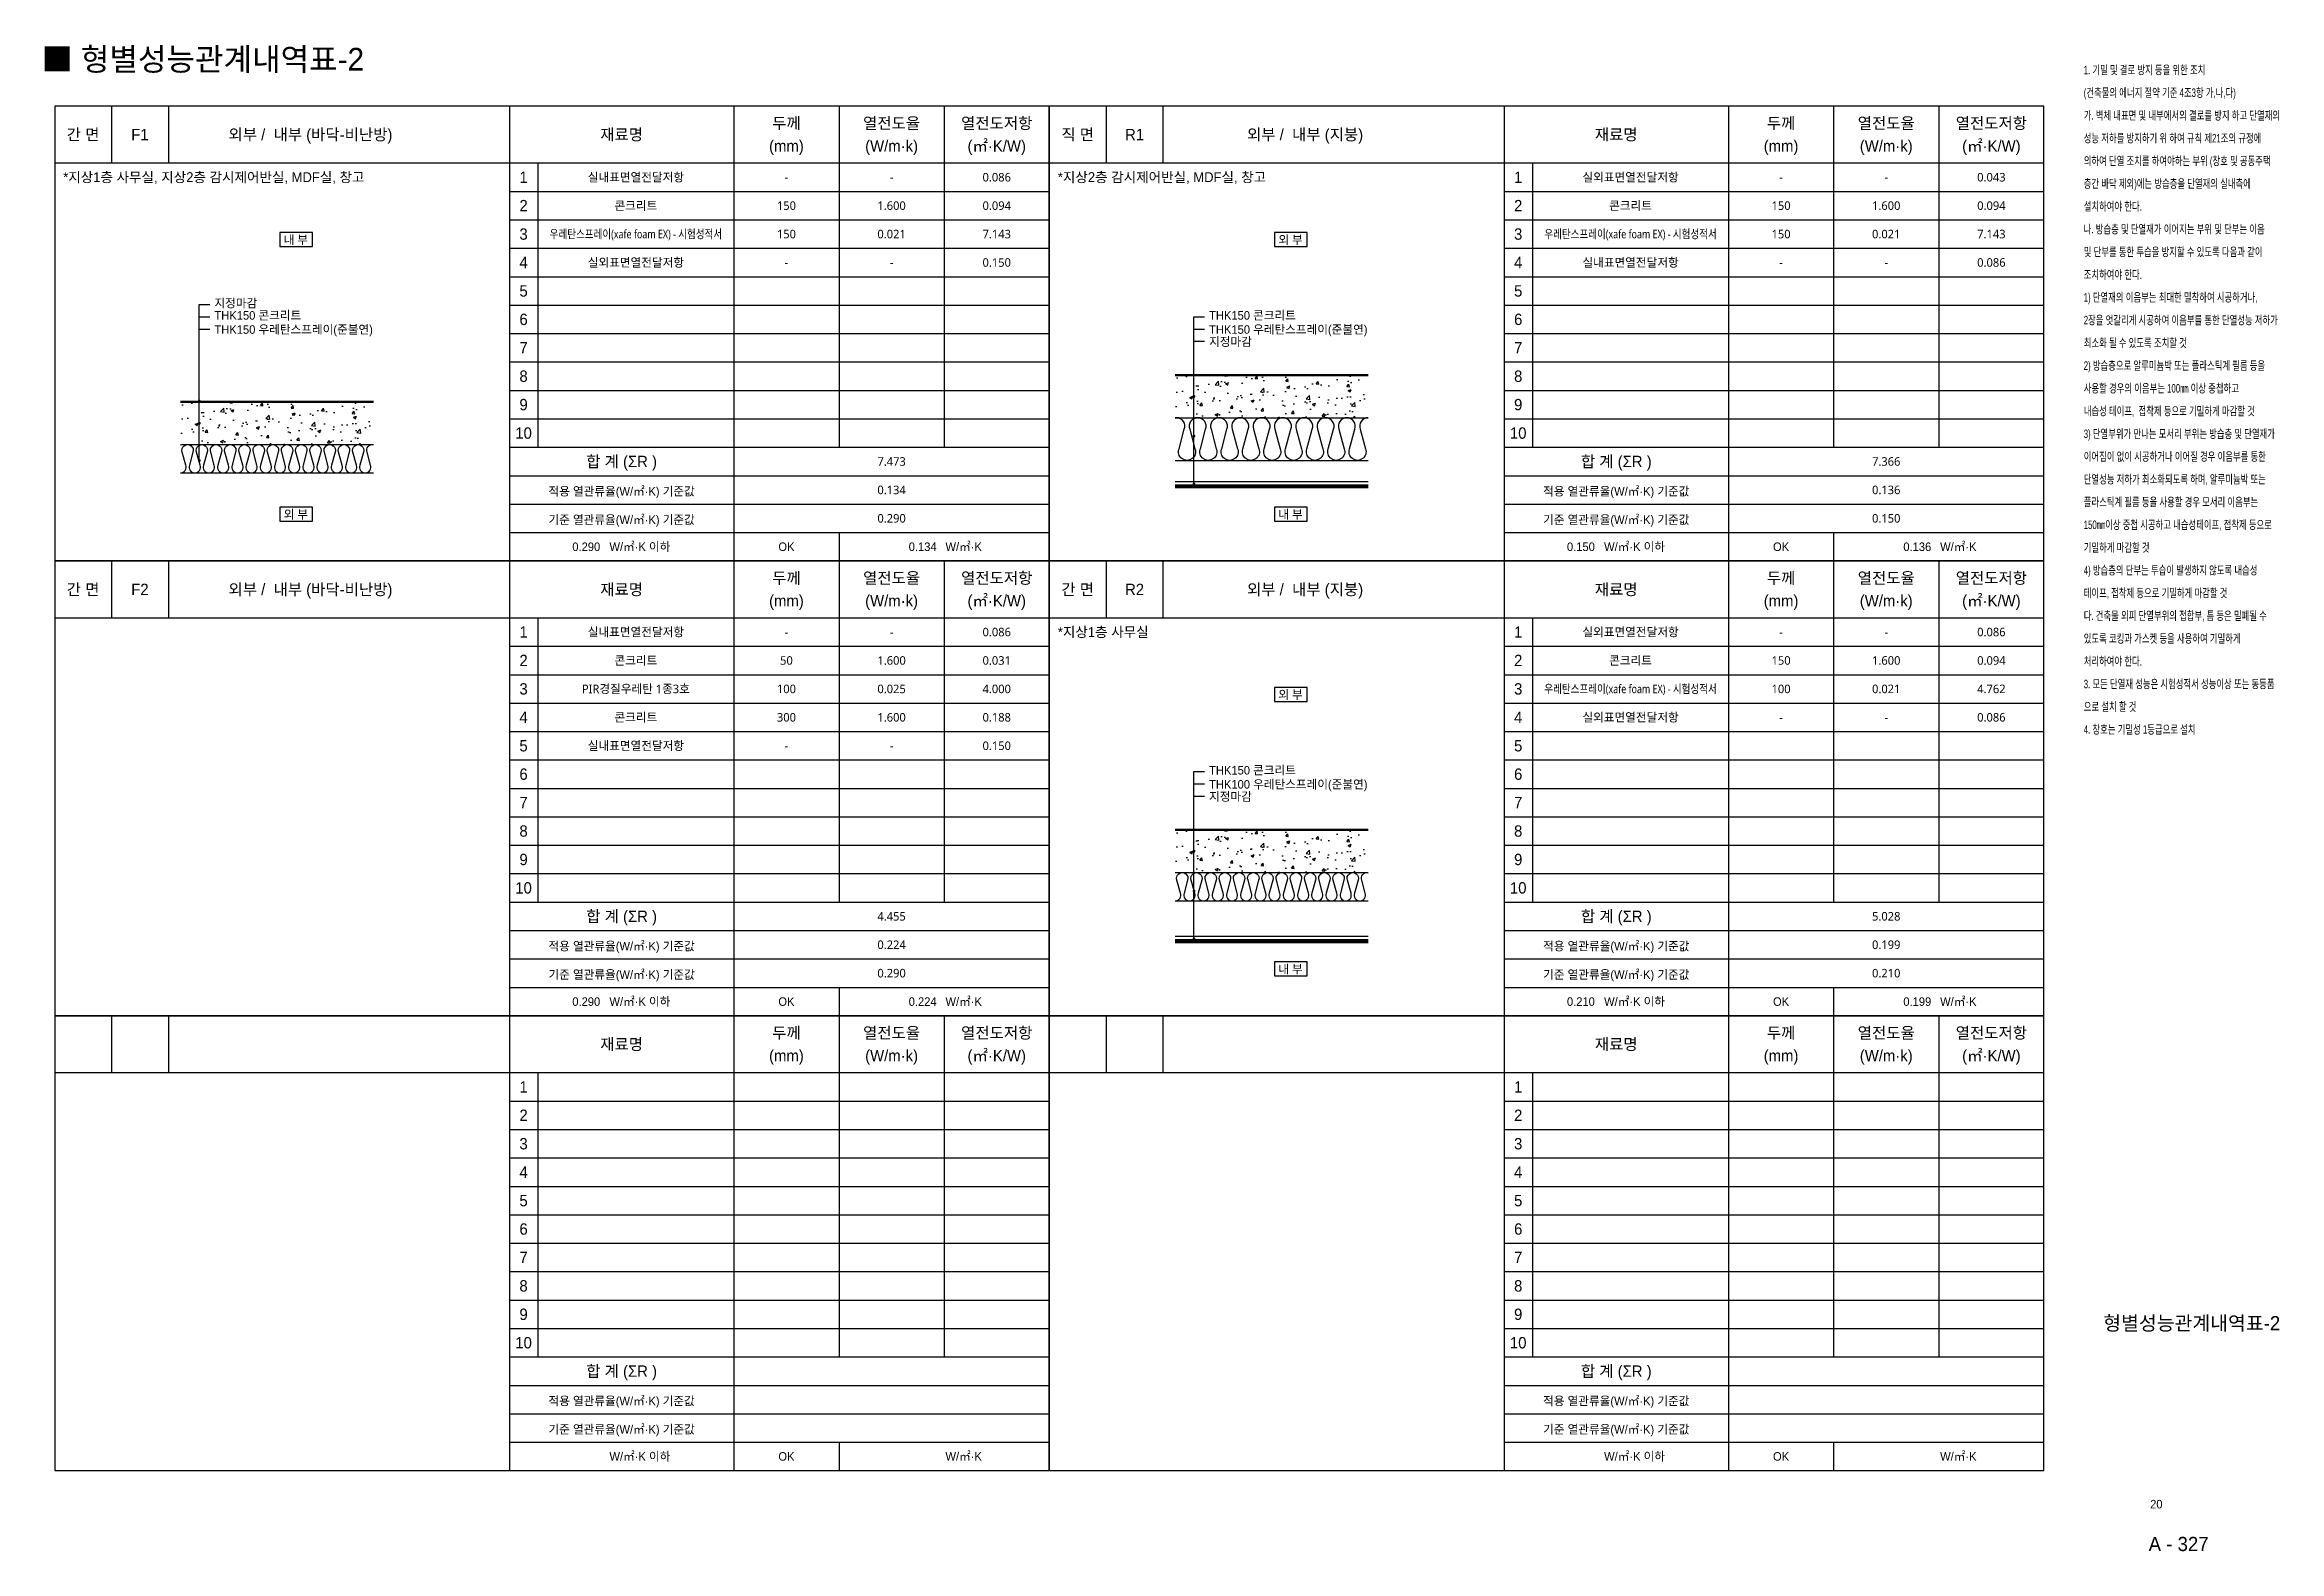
# Model space of a CAD drawing. Header units: millimetres. Extents: x -546192 to -521529, y 7736786 to 7742086.
# Drawn here: x -537792 to -529929, y 7736786 to 7742086 of the extents above; entities that cross this region are included whole.
import ezdxf
from ezdxf.enums import TextEntityAlignment as Align

# ---------------------------------------------------------------- set-up
doc = ezdxf.new("R2010")
doc.units = ezdxf.units.MM
for name, color, linetype in [('0KD TEXT', 7, 'Continuous'), ('0KD TEXT 1', 3, 'Continuous'), ('0KD 해치 1', 9, 'Continuous'), ('0KD2 ELE 1', 7, 'Continuous'), ('0KD2 단열재', 8, 'Continuous'), ('0KD2 마감선 1', 6, 'Continuous'), ('0KD2 벽체 1', 2, 'Continuous'), ('4A.TEC FORM-TEXT', 3, 'Continuous'), ('4A.TEC TEXT 2', 3, 'Continuous'), ('COLM', 2, 'Continuous'), ('SYM', 7, 'Continuous'), ('text', 3, 'Continuous')]:
    doc.layers.add(name, color=color, linetype=linetype)
doc.layers.add('DEFPOINT', color=135, linetype='Continuous', plot=False)
doc.styles.add('나눔고딕', font='')
doc.styles.add('돋움', font='')
doc.styles.add('돋음체', font='')
doc.styles.add('맑은고딕', font='malgun.ttf')
doc.styles.get('나눔고딕').set_extended_font_data('Dotum')
doc.styles.get('돋움').set_extended_font_data('Dotum')
doc.styles.get('돋음체').set_extended_font_data('Dotum')

msp = doc.modelspace()

# ---------------------------------------------------------------- texts
at = {"layer": '0KD TEXT 1', "style": '돋움'}
msp.add_text('■ 형별성능관계내역표-2', height=80, dxfattribs=at).set_placement((-537803.3, 7742034.7), align=Align.MIDDLE_LEFT)
for s, p in [('간 면', (-537657.3, 7741769.7)), ('F1', (-537457.3, 7741769.7)), ('외부 /  내부 (바닥-비난방)', (-536857.3, 7741769.7)), ('직 면', (-534157.3, 7741769.7)), ('R1', (-533957.3, 7741769.7)), ('외부 /  내부 (지붕)', (-533357.3, 7741769.7)), ('간 면', (-537657.3, 7740169.7)), ('F2', (-537457.3, 7740169.7)), ('외부 /  내부 (바닥-비난방)', (-536857.3, 7740169.7)), ('간 면', (-534157.3, 7740169.7)), ('R2', (-533957.3, 7740169.7)), ('외부 /  내부 (지붕)', (-533357.3, 7740169.7))]:
    msp.add_text(s, height=40, dxfattribs=at).set_placement(p, align=Align.MIDDLE_CENTER)
at = {"layer": '0KD TEXT 1', "style": '돋음체'}
for s, p in [('지정마감', (-537195.1, 7741161.7)), ('THK150 콘크리트', (-537195.1, 7741118.5)), ('THK150 우레탄스프레이(준불연)', (-537195.1, 7741068.9)), ('THK150 콘크리트', (-533695.1, 7741118.5)), ('THK150 우레탄스프레이(준불연)', (-533695.1, 7741068.9)), ('지정마감', (-533695.1, 7741025.8)), ('THK150 콘크리트', (-533695.1, 7739518.5)), ('THK100 우레탄스프레이(준불연)', (-533695.1, 7739468.9)), ('지정마감', (-533695.1, 7739425.8))]:
    msp.add_text(s, height=30, dxfattribs=at).set_placement(p)
at = {"layer": '0KD TEXT 1', "color": 1, "style": '돋움'}
for s, p in [('0.290', (-535886.7, 7740319.7)), ('0.150', (-532386.7, 7740319.7)), ('0.290', (-535886.7, 7738719.7)), ('0.210', (-532386.7, 7738719.7))]:
    msp.add_text(s, height=30, dxfattribs=at).set_placement(p, align=Align.MIDDLE_CENTER)
at = {"layer": '0KD TEXT 1', "color": 2, "style": '돋움'}
for s, p in [('0.134', (-534703, 7740319.7)), ('0.136', (-531203, 7740319.7)), ('0.224', (-534703, 7738719.7)), ('0.199', (-531203, 7738719.7))]:
    msp.add_text(s, height=30, dxfattribs=at).set_placement(p, align=Align.MIDDLE_CENTER)
at = {"layer": '4A.TEC FORM-TEXT', "style": '돋움'}
msp.add_text('A - 327', height=50, dxfattribs=at).set_placement((-530283.4, 7736786.7), align=Align.CENTER)
at = {"layer": '4A.TEC TEXT 2', "style": '나눔고딕'}
for s, height, p in [('형별성능관계내역표-2', 50, (-530237.3, 7737563.4)), ('20', 30, (-530361.8, 7736936.7))]:
    msp.add_text(s, height=height, dxfattribs=at).set_placement(p, align=Align.CENTER)
at = {"layer": 'DEFPOINT', "style": '돋움'}
for s, p in [('*지상1층 사무실, 지상2층 감시제어반실, MDF실, 창고', (-537727.3, 7741619.8)), ('*지상2층 감시제어반실, MDF실, 창고', (-534227.3, 7741619.8)), ('*지상1층 사무실', (-534227.3, 7740019.8))]:
    msp.add_text(s, height=35, dxfattribs=at).set_placement(p, align=Align.MIDDLE_LEFT)
at = {"layer": 'text', "style": '맑은고딕'}
for s, p in [('실내표면열전달저항', (-535712, 7741619.6)), ('-', (-535182.3, 7741619.7)), ('-', (-534812.3, 7741619.7)), ('0.086', (-534442.3, 7741619.7)), ('실외표면열전달저항', (-532212, 7741619.6)), ('-', (-531682.3, 7741619.7)), ('-', (-531312.3, 7741619.7)), ('0.043', (-530942.3, 7741619.7)), ('콘크리트', (-535712, 7741519.6)), ('150', (-535182.3, 7741519.7)), ('1.600', (-534812.3, 7741519.7)), ('0.094', (-534442.3, 7741519.7)), ('콘크리트', (-532212, 7741519.6)), ('150', (-531682.3, 7741519.7)), ('1.600', (-531312.3, 7741519.7)), ('0.094', (-530942.3, 7741519.7)), ('150', (-535182.3, 7741419.7)), ('0.021', (-534812.3, 7741419.7)), ('7.143', (-534442.3, 7741419.7)), ('150', (-531682.3, 7741419.7)), ('0.021', (-531312.3, 7741419.7)), ('7.143', (-530942.3, 7741419.7)), ('실외표면열전달저항', (-535712, 7741319.6)), ('실내표면열전달저항', (-532212, 7741319.6)), ('-', (-535182.3, 7741319.7)), ('-', (-534812.3, 7741319.7)), ('0.150', (-534442.3, 7741319.7)), ('-', (-531682.3, 7741319.7)), ('-', (-531312.3, 7741319.7)), ('0.086', (-530942.3, 7741319.7)), ('7.473', (-534812.3, 7740619.7)), ('7.366', (-531312.3, 7740619.7)), ('실내표면열전달저항', (-535712, 7740019.6)), ('-', (-535182.3, 7740019.7)), ('-', (-534812.3, 7740019.7)), ('0.086', (-534442.3, 7740019.7)), ('실외표면열전달저항', (-532212, 7740019.6)), ('-', (-531682.3, 7740019.7)), ('-', (-531312.3, 7740019.7)), ('0.086', (-530942.3, 7740019.7)), ('콘크리트', (-535712, 7739919.6)), ('50', (-535182.3, 7739919.7)), ('1.600', (-534812.3, 7739919.7)), ('0.031', (-534442.3, 7739919.7)), ('콘크리트', (-532212, 7739919.6)), ('150', (-531682.3, 7739919.7)), ('1.600', (-531312.3, 7739919.7)), ('0.094', (-530942.3, 7739919.7)), ('PIR경질우레탄 1종3호', (-535712, 7739819.6)), ('100', (-535182.3, 7739819.7)), ('0.025', (-534812.3, 7739819.7)), ('4.000', (-534442.3, 7739819.7)), ('100', (-531682.3, 7739819.7)), ('0.021', (-531312.3, 7739819.7)), ('4.762', (-530942.3, 7739819.7)), ('콘크리트', (-535712, 7739719.6)), ('300', (-535182.3, 7739719.7)), ('1.600', (-534812.3, 7739719.7)), ('0.188', (-534442.3, 7739719.7)), ('실외표면열전달저항', (-532212, 7739719.6)), ('-', (-531682.3, 7739719.7)), ('-', (-531312.3, 7739719.7)), ('0.086', (-530942.3, 7739719.7)), ('실내표면열전달저항', (-535712, 7739619.6)), ('-', (-535182.3, 7739619.7)), ('-', (-534812.3, 7739619.7)), ('0.150', (-534442.3, 7739619.7)), ('4.455', (-534812.3, 7739019.7)), ('5.028', (-531312.3, 7739019.7))]:
    msp.add_text(s, height=30, dxfattribs=at).set_placement(p, align=Align.MIDDLE_CENTER)
for s, p in [('내 부', (-536908.6, 7741384.4)), ('외 부', (-533408.6, 7741384.4)), ('외 부', (-536908.6, 7740418.6)), ('내 부', (-533408.6, 7740418.6)), ('외 부', (-533408.6, 7739784.4)), ('내 부', (-533408.6, 7738818.6))]:
    msp.add_text(s, height=30, dxfattribs=at).set_placement(p, align=Align.CENTER)
at = {"layer": 'text', "style": '맑은고딕', "width": 0.8}
for p in [(-535712, 7741419.6), (-532212, 7741419.6), (-532212, 7739819.6)]:
    msp.add_text('우레탄스프레이(xafe foam EX) - 시험성적서', height=30, dxfattribs=at).set_placement(p, align=Align.MIDDLE_CENTER)
at = {"layer": 'text', "color": 2, "style": '맑은고딕'}
for s, p in [('0.134', (-534812.3, 7740519.7)), ('0.136', (-531312.3, 7740519.7)), ('0.224', (-534812.3, 7738919.7)), ('0.199', (-531312.3, 7738919.7))]:
    msp.add_text(s, height=30, dxfattribs=at).set_placement(p, align=Align.MIDDLE_CENTER)
at = {"layer": 'text', "color": 1, "style": '맑은고딕'}
for s, p in [('0.290', (-534812.3, 7740419.7)), ('0.150', (-531312.3, 7740419.7)), ('0.290', (-534812.3, 7738819.7)), ('0.210', (-531312.3, 7738819.7))]:
    msp.add_text(s, height=30, dxfattribs=at).set_placement(p, align=Align.MIDDLE_CENTER)

# ---------------------------------------------------------------- blocks, each defined once
blk = doc.blocks.new('as98d7r')
at = {"layer": '4A.TEC TEXT 2', "color": 3, "style": '나눔고딕', "width": 0.7}
for s, p in [('1. 기밀 및 결로 방지 등을 위한 조치', (-539017.3, 7750421.3)), ('(건축물의 에너지 절약 기준 4조3항 가,나,다)', (-539017.3, 7750341.3)), ('가. 벽체 내표면 및 내부에서의 결로를 방지 하고 단열재의', (-539017.3, 7750261.3)), ('성능 저하를 방지하기 위 하여 규칙 제21조의 규정에', (-539017.3, 7750181.3)), ('의하여 단열 조치를 하여야하는 부위 (창호 및 공동주택', (-539017.3, 7750101.3)), ('층간 바닥 제외)에는 방습층을 단열재의 실내측에', (-539017.3, 7750021.3)), ('설치하여야 한다.', (-539017.3, 7749941.3)), ('나. 방습층 및 단열재가 이어지는 부위 및 단부는 이음', (-539017.3, 7749861.3)), ('및 단부를 통한 투습을 방지할 수 있도록 다음과 같이', (-539017.3, 7749781.3)), ('조치하여야 한다.', (-539017.3, 7749701.3)), ('1) 단열재의 이음부는 최대한 밀착하여 시공하거나,', (-539017.3, 7749621.3)), ('2장을 엇갈리게 시공하여 이음부를 통한 단열성능 저하가', (-539017.3, 7749541.3)), ('최소화 될 수 있도록 조치할 것', (-539017.3, 7749461.3)), ('2) 방습층으로 알루미늄박 또는 플라스틱계 필름 등을', (-539017.3, 7749381.3)), ('사용할 경우의 이음부는 100㎜ 이상 중첩하고', (-539017.3, 7749301.3)), ('내습성 테이프,  접착제 등으로 기밀하게 마감할 것', (-539017.3, 7749221.3)), ('3) 단열부위가 만나는 모서리 부위는 방습층 및 단열재가', (-539017.3, 7749141.3)), ('이어짐이 없이 시공하거나 이어질 경우 이음부를 통한', (-539017.3, 7749061.3)), ('단열성능 저하가 최소화되도록 하며, 알루미늄박 또는 ', (-539017.3, 7748981.3)), ('플라스틱계 필름 등을 사용할 경우 모서리 이음부는', (-539017.3, 7748901.3)), ('150㎜이상 중첩 시공하고 내습성테이프, 접착제 등으로', (-539017.3, 7748821.3)), ('기밀하게 마감할 것', (-539017.3, 7748741.3)), ('4) 방습층의 단부는 투습이 발생하지 않도록 내습성', (-539017.3, 7748661.3)), ('테이프, 접착제 등으로 기밀하게 마감할 것', (-539017.3, 7748581.3)), ('다. 건축물 외피 단열부위의 접합부, 틈 등은 밀폐될 수', (-539017.3, 7748501.3)), ('있도록 코킹과 가스켓 등을 사용하여 기밀하게', (-539017.3, 7748421.3)), ('처리하여야 한다.', (-539017.3, 7748341.3)), ('3. 모든 단열재 성능은 시험성적서 성능이상 또는 동등품', (-539017.3, 7748261.3)), ('으로 설치 할 것', (-539017.3, 7748181.3)), ('4. 창호는 기밀성 1등급으로 설치', (-539017.3, 7748101.3))]:
    blk.add_text(s, height=30, dxfattribs=at).set_placement(p, align=Align.BOTTOM_LEFT)
blk = doc.blocks.new('zw$9B81')
at = {"layer": '0KD2 ELE 1'}
for p, q in [((200, 1600), (200, 1400)), ((400, 1600), (400, 1400)), ((1600, 1600), (1600, 0)), ((2390, 1600), (2390, 0)), ((2760, 1600), (2760, 400)), ((3130, 1600), (3130, 400)), ((0, 1400), (3500, 1400)), ((1700, 1400), (1700, 400)), ((1600, 1300), (3500, 1300)), ((1600, 1200), (3500, 1200)), ((1600, 1100), (3500, 1100)), ((1600, 1000), (3500, 1000)), ((1600, 900), (3500, 900)), ((1600, 800), (3500, 800)), ((1600, 700), (3500, 700)), ((1600, 600), (3500, 600)), ((1600, 500), (3500, 500)), ((1600, 400), (3500, 400)), ((1600, 300), (3500, 300)), ((1600, 200), (3500, 200)), ((1600, 100), (3500, 100)), ((2760, 100), (2760, 0))]:
    blk.add_line(p, q, dxfattribs=at)
at = {"layer": '0KD2 벽체 1'}
blk.add_lwpolyline([(0, 0), (3500, 0), (3500, 1600), (0, 1600)], close=True, dxfattribs=at)
at = {"layer": '0KD TEXT 1', "style": '돋음체'}
for s, height, p in [('재료명', 40, (1995, 1500)), ('두께', 40, (2575, 1540)), ('열전도율', 40, (2945, 1540)), ('열전도저항', 40, (3315, 1540)), ('(mm)', 40, (2575, 1460)), ('(W/m·k)', 40, (2945, 1460)), ('(㎡·K/W)', 40, (3315, 1460)), ('1', 40, (1650, 1350)), ('2', 40, (1650, 1250)), ('3', 40, (1650, 1150)), ('4', 40, (1650, 1050)), ('5', 40, (1650, 950)), ('6', 40, (1650, 850)), ('7', 40, (1650, 750)), ('8', 40, (1650, 650)), ('9', 40, (1650, 550)), ('10', 40, (1650, 450)), ('합 계 (ΣR )', 40, (1995, 350)), ('OK', 30, (2575, 50))]:
    blk.add_text(s, height=height, dxfattribs=at).set_placement(p, align=Align.MIDDLE_CENTER)
at = {"layer": '0KD TEXT 1', "color": 2}
for s, style, p in [('적용 열관류율(W/㎡·K) 기준값', '돋음체', (1995, 245)), ('W/㎡·K', '돋움', (3198.7, 50))]:
    blk.add_text(s, height=30, dxfattribs=dict(at, style=style)).set_placement(p, align=Align.MIDDLE_CENTER)
at = {"layer": '0KD TEXT 1', "color": 1, "style": '돋음체'}
for s, p in [('기준 열관류율(W/㎡·K) 기준값', (1995, 145)), ('W/㎡·K 이하', (2059.4, 50))]:
    blk.add_text(s, height=30, dxfattribs=at).set_placement(p, align=Align.MIDDLE_CENTER)
blk = doc.blocks.new('A$C661D280D')
at = {"layer": '0KD2 ELE 1'}
for p, q in [((200, 1726.7), (200, 1526.7)), ((400, 1726.7), (400, 1526.7)), ((1600, 1726.7), (1600, 126.7)), ((2390, 1726.7), (2390, 126.7)), ((2760, 1726.7), (2760, 526.7)), ((3130, 1726.7), (3130, 526.7)), ((0, 1526.7), (3500, 1526.7)), ((1700, 1526.7), (1700, 526.7)), ((1600, 1426.7), (3500, 1426.7)), ((1600, 1326.7), (3500, 1326.7)), ((1600, 1226.7), (3500, 1226.7)), ((1600, 1126.7), (3500, 1126.7)), ((1600, 1026.7), (3500, 1026.7)), ((1600, 926.7), (3500, 926.7)), ((1600, 826.7), (3500, 826.7)), ((1600, 726.7), (3500, 726.7)), ((1600, 626.7), (3500, 626.7)), ((1600, 526.7), (3500, 526.7)), ((1600, 426.7), (3500, 426.7)), ((1600, 326.7), (3500, 326.7)), ((1600, 226.7), (3500, 226.7)), ((2760, 226.7), (2760, 126.7))]:
    blk.add_line(p, q, dxfattribs=at)
at = {"layer": '0KD2 벽체 1'}
blk.add_lwpolyline([(0, 126.7), (3500, 126.7), (3500, 1726.7), (0, 1726.7)], close=True, dxfattribs=at)
at = {"layer": '0KD TEXT 1', "style": '돋음체'}
for s, height, p in [('재료명', 40, (1995, 1626.7)), ('두께', 40, (2575, 1666.7)), ('열전도율', 40, (2945, 1666.7)), ('열전도저항', 40, (3315, 1666.7)), ('(mm)', 40, (2575, 1586.7)), ('(W/m·k)', 40, (2945, 1586.7)), ('(㎡·K/W)', 40, (3315, 1586.7)), ('1', 40, (1650, 1476.7)), ('2', 40, (1650, 1376.7)), ('3', 40, (1650, 1276.7)), ('4', 40, (1650, 1176.7)), ('5', 40, (1650, 1076.7)), ('6', 40, (1650, 976.7)), ('7', 40, (1650, 876.7)), ('8', 40, (1650, 776.7)), ('9', 40, (1650, 676.7)), ('10', 40, (1650, 576.7)), ('합 계 (ΣR )', 40, (1995, 476.7)), ('OK', 30, (2575, 176.7))]:
    blk.add_text(s, height=height, dxfattribs=at).set_placement(p, align=Align.MIDDLE_CENTER)
at = {"layer": '0KD TEXT 1', "color": 2}
for s, style, p in [('적용 열관류율(W/㎡·K) 기준값', '돋음체', (1995, 371.7)), ('W/㎡·K', '돋움', (3198.7, 176.7))]:
    blk.add_text(s, height=30, dxfattribs=dict(at, style=style)).set_placement(p, align=Align.MIDDLE_CENTER)
at = {"layer": '0KD TEXT 1', "color": 1, "style": '돋음체'}
for s, p in [('기준 열관류율(W/㎡·K) 기준값', (1995, 271.7)), ('W/㎡·K 이하', (2059.4, 176.7))]:
    blk.add_text(s, height=30, dxfattribs=at).set_placement(p, align=Align.MIDDLE_CENTER)

# ---------------------------------------------------------------- hatches: boundary and pattern name
at = {"layer": '0KD 해치 1'}
h = msp.add_hatch(dxfattribs=at)
h.set_pattern_fill('AR-CONC', color=256, scale=15, style=0)
h.set_pattern_definition([(50, (-533814.405, 7740713.62), (107.589, -9.413), [11.25, -123.75]), (355, (-533814.4, 7740713.62), (-20.813, 112.829), [9, -99]), (100.451, (-533805.44, 7740712.84), (86.776, 103.416), [9.561, -105.171]), (46.184, (-533814.4, 7740743.62), (160.086, -24.828), [16.875, -185.625]), (96.636, (-533801.06, 7740741.56), (140.2, 146.118), [14.34, -157.757]), (351.184, (-533814.4, 7740743.62), (140.2, 146.118), [13.5, -148.5]), (21, (-533799.405, 7740736.12), (89.536, -60.393), [11.25, -123.75]), (326, (-533799.4, 7740736.12), (36.497, 108.773), [9, -99]), (71.451, (-533791.94, 7740731.09), (126.033, 48.38), [9.561, -105.171]), (37.5, (-533814.405, 7740713.624), (1.824, 49.934), [0, -97.8, 0, -100.5, 0, -99.375]), (7.5, (-533814.405, 7740713.624), (39.4604, 59.1618), [0, -57.3, 0, -95.55, 0, -37.875]), (327.5, (-533847.855, 7740713.624), (80.0734, -3.3832), [0, -37.5, 0, -117, 0, -155.25]), (317.5, (-533862.855, 7740713.624), (87.478, 15.016), [0, -48.75, 0, -77.7, 0, -110.25])])
h.paths.add_polyline_path([(-533814.4, 7740773.6), (-533135.2, 7740773.6), (-533135.2, 7740923.6), (-533814.4, 7740923.6)])
h = msp.add_hatch(dxfattribs=at)
h.set_pattern_fill('AR-CONC', color=256, scale=15, style=0)
h.set_pattern_definition([(50, (-537314.405, 7740619.34), (107.589, -9.413), [11.25, -123.75]), (355, (-537314.4, 7740619.34), (-20.813, 112.829), [9, -99]), (100.451, (-537305.44, 7740618.56), (86.776, 103.416), [9.561, -105.171]), (46.184, (-537314.4, 7740649.34), (160.086, -24.828), [16.875, -185.625]), (96.636, (-537301.06, 7740647.27), (140.2, 146.118), [14.34, -157.757]), (351.184, (-537314.4, 7740649.34), (140.2, 146.118), [13.5, -148.5]), (21, (-537299.405, 7740641.84), (89.536, -60.393), [11.25, -123.75]), (326, (-537299.4, 7740641.84), (36.497, 108.773), [9, -99]), (71.451, (-537291.94, 7740636.81), (126.033, 48.38), [9.561, -105.171]), (37.5, (-537314.405, 7740619.34), (1.824, 49.934), [0, -97.8, 0, -100.5, 0, -99.375]), (7.5, (-537314.405, 7740619.34), (39.4604, 59.1618), [0, -57.3, 0, -95.55, 0, -37.875]), (327.5, (-537347.855, 7740619.34), (80.0734, -3.3832), [0, -37.5, 0, -117, 0, -155.25]), (317.5, (-537362.855, 7740619.34), (87.478, 15.016), [0, -48.75, 0, -77.7, 0, -110.25])])
h.paths.add_polyline_path([(-537314.4, 7740679.3), (-536635.2, 7740679.3), (-536635.2, 7740829.3), (-537314.4, 7740829.3)])
h = msp.add_hatch(dxfattribs=at)
h.set_pattern_fill('AR-CONC', color=256, scale=15, style=0)
h.set_pattern_definition([(50, (-533814.405, 7739113.62), (107.589, -9.413), [11.25, -123.75]), (355, (-533814.4, 7739113.62), (-20.813, 112.829), [9, -99]), (100.451, (-533805.44, 7739112.84), (86.776, 103.416), [9.561, -105.171]), (46.184, (-533814.4, 7739143.62), (160.086, -24.828), [16.875, -185.625]), (96.636, (-533801.06, 7739141.56), (140.2, 146.118), [14.34, -157.757]), (351.184, (-533814.4, 7739143.62), (140.2, 146.118), [13.5, -148.5]), (21, (-533799.405, 7739136.12), (89.536, -60.393), [11.25, -123.75]), (326, (-533799.4, 7739136.12), (36.497, 108.773), [9, -99]), (71.451, (-533791.94, 7739131.09), (126.033, 48.38), [9.561, -105.171]), (37.5, (-533814.405, 7739113.624), (1.824, 49.934), [0, -97.8, 0, -100.5, 0, -99.375]), (7.5, (-533814.405, 7739113.624), (39.4604, 59.1618), [0, -57.3, 0, -95.55, 0, -37.875]), (327.5, (-533847.855, 7739113.624), (80.0734, -3.3832), [0, -37.5, 0, -117, 0, -155.25]), (317.5, (-533862.855, 7739113.624), (87.478, 15.016), [0, -48.75, 0, -77.7, 0, -110.25])])
h.paths.add_polyline_path([(-533814.4, 7739173.6), (-533135.2, 7739173.6), (-533135.2, 7739323.6), (-533814.4, 7739323.6)])

# ---------------------------------------------------------------- linework, layer by layer
at = {"layer": '0KD TEXT'}
for p, q in [((-537248.3, 7741171.8), (-537210.8, 7741171.8)), ((-537248.3, 7741128.7), (-537210.8, 7741128.7)), ((-533748.3, 7741128.7), (-533710.8, 7741128.7)), ((-537248.3, 7741085.6), (-537210.8, 7741085.6)), ((-533748.3, 7741085.6), (-533710.8, 7741085.6)), ((-533748.3, 7741042.4), (-533710.8, 7741042.4)), ((-533748.3, 7739528.7), (-533710.8, 7739528.7)), ((-533748.3, 7739485.6), (-533710.8, 7739485.6)), ((-533748.3, 7739442.4), (-533710.8, 7739442.4))]:
    msp.add_line(p, q, dxfattribs=at)
for points in [[(-537248.3, 7740623.1), (-537248.3, 7741171.8)], [(-533748.3, 7740540.4), (-533748.3, 7741128.7)], [(-533748.3, 7738940.4), (-533748.3, 7739528.7)]]:
    msp.add_lwpolyline(points, dxfattribs=at)
at = {"layer": '0KD TEXT', "const_width": 5}
for points in [[(-537250.8, 7740832.2, 1), (-537245.8, 7740832.2, 1)], [(-533750.8, 7740848.6, 1), (-533745.8, 7740848.6, 1)], [(-537250.8, 7740754.3, 1), (-537245.8, 7740754.3, 1)], [(-533750.8, 7740709.1, 1), (-533745.8, 7740709.1, 1)], [(-537250.8, 7740622.9, 1), (-537245.8, 7740622.9, 1)], [(-533750.8, 7740540.2, 1), (-533745.8, 7740540.2, 1)], [(-533750.8, 7739248.6, 1), (-533745.8, 7739248.6, 1)], [(-533750.8, 7739109.1, 1), (-533745.8, 7739109.1, 1)], [(-533750.8, 7738940.2, 1), (-533745.8, 7738940.2, 1)]]:
    msp.add_lwpolyline(points, format="xyb", close=True, dxfattribs=at)
at = {"layer": '0KD 해치 1'}
for p, q in [((-533814.4, 7740536.1), (-533135.2, 7740536.1)), ((-533814.4, 7740534.1), (-533135.2, 7740534.1)), ((-533814.4, 7740532.1), (-533135.2, 7740532.1)), ((-533814.4, 7740530.1), (-533135.2, 7740530.1)), ((-533814.4, 7738936.1), (-533135.2, 7738936.1)), ((-533814.4, 7738934.1), (-533135.2, 7738934.1)), ((-533814.4, 7738932.1), (-533135.2, 7738932.1)), ((-533814.4, 7738930.1), (-533135.2, 7738930.1))]:
    msp.add_line(p, q, dxfattribs=at)
at = {"layer": '0KD2 단열재'}
for p, q in [((-537314.4, 7740579.3), (-536635.2, 7740579.3)), ((-533814.4, 7740623.6), (-533135.2, 7740623.6)), ((-533814.4, 7739073.6), (-533135.2, 7739073.6))]:
    msp.add_line(p, q, dxfattribs=at)
for points in [[(-533135.2, 7740773.6, 0.524856), (-533163.3, 7740733), (-533144.7, 7740664.3, -1.449198), (-533200.8, 7740664.3), (-533182.2, 7740733, 0.524856), (-533210.2, 7740773.6, 0.524856), (-533238.3, 7740733), (-533219.7, 7740664.3, -1.449198), (-533275.8, 7740664.3), (-533257.2, 7740733, 0.524856), (-533285.2, 7740773.6, 0.524856), (-533313.3, 7740733), (-533294.7, 7740664.3, -1.449198), (-533350.8, 7740664.3), (-533332.2, 7740733, 0.524856), (-533360.2, 7740773.6, 0.524856), (-533388.3, 7740733), (-533369.7, 7740664.3, -1.449198), (-533425.8, 7740664.3), (-533407.2, 7740733, 0.524856), (-533435.2, 7740773.6, 0.524856), (-533463.3, 7740733), (-533444.7, 7740664.3, -1.449198), (-533500.8, 7740664.3), (-533482.2, 7740733, 0.524856), (-533510.2, 7740773.6, 0.524856), (-533538.3, 7740733), (-533519.7, 7740664.3, -1.449198), (-533575.8, 7740664.3), (-533557.2, 7740733, 0.524856), (-533585.2, 7740773.6, 0.524856), (-533613.3, 7740733), (-533594.7, 7740664.3, -1.449198), (-533650.8, 7740664.3), (-533632.2, 7740733, 0.524856), (-533660.2, 7740773.6, 0.524856), (-533688.3, 7740733), (-533669.7, 7740664.3, -1.449198), (-533725.8, 7740664.3), (-533707.2, 7740733, 0.524856), (-533735.2, 7740773.6, 0.524856), (-533763.3, 7740733), (-533744.7, 7740664.3, -1.449198), (-533800.8, 7740664.3), (-533782.2, 7740733, 0.524856), (-533810.2, 7740773.6, 0.03476), (-533814.4, 7740773.3, 0.03476)], [(-537314.4, 7740579.3, 0.524856), (-537295.7, 7740606.4), (-537308.1, 7740652.2, -1.449198), (-537270.7, 7740652.2), (-537283.1, 7740606.4, 0.524856), (-537264.4, 7740579.3, 0.524856), (-537245.7, 7740606.4), (-537258.1, 7740652.2, -1.449198), (-537220.7, 7740652.2), (-537233.1, 7740606.4, 0.524856), (-537214.4, 7740579.3, 0.524856), (-537195.7, 7740606.4), (-537208.1, 7740652.2, -1.449198), (-537170.7, 7740652.2), (-537183.1, 7740606.4, 0.524856), (-537164.4, 7740579.3, 0.524856), (-537145.7, 7740606.4), (-537158.1, 7740652.2, -1.449198), (-537120.7, 7740652.2), (-537133.1, 7740606.4, 0.524856), (-537114.4, 7740579.3, 0.524856), (-537095.7, 7740606.4), (-537108.1, 7740652.2, -1.449198), (-537070.7, 7740652.2), (-537083.1, 7740606.4, 0.524856), (-537064.4, 7740579.3, 0.524856), (-537045.7, 7740606.4), (-537058.1, 7740652.2, -1.449198), (-537020.7, 7740652.2), (-537033.1, 7740606.4, 0.524856), (-537014.4, 7740579.3, 0.524856), (-536995.7, 7740606.4), (-537008.1, 7740652.2, -1.449198), (-536970.7, 7740652.2), (-536983.1, 7740606.4, 0.524856), (-536964.4, 7740579.3, 0.524856), (-536945.7, 7740606.4), (-536958.1, 7740652.2, -1.449198), (-536920.7, 7740652.2), (-536933.1, 7740606.4, 0.524856), (-536914.4, 7740579.3, 0.524856), (-536895.7, 7740606.4), (-536908.1, 7740652.2, -1.449198), (-536870.7, 7740652.2), (-536883.1, 7740606.4, 0.524856), (-536864.4, 7740579.3, 0.524856), (-536845.7, 7740606.4), (-536858.1, 7740652.2, -1.449198), (-536820.7, 7740652.2), (-536833.1, 7740606.4, 0.524856), (-536814.4, 7740579.3, 0.524856), (-536795.7, 7740606.4), (-536808.1, 7740652.2, -1.449198), (-536770.7, 7740652.2), (-536783.1, 7740606.4, 0.524856), (-536764.4, 7740579.3, 0.524856), (-536745.7, 7740606.4), (-536758.1, 7740652.2, -1.449198), (-536720.7, 7740652.2), (-536733.1, 7740606.4, 0.524856), (-536714.4, 7740579.3, 0.524856), (-536695.7, 7740606.4), (-536708.1, 7740652.2, -1.449198), (-536670.7, 7740652.2), (-536683.1, 7740606.4, 0.524856), (-536664.4, 7740579.3, 0.524856), (-536645.7, 7740606.4), (-536658.1, 7740652.2, -0.593641), (-536635.2, 7740678.9, -0.593641)], [(-533814.4, 7739073.6, 0.524856), (-533795.7, 7739100.7), (-533808.1, 7739146.5, -1.449198), (-533770.7, 7739146.5), (-533783.1, 7739100.7, 0.524856), (-533764.4, 7739073.6, 0.524856), (-533745.7, 7739100.7), (-533758.1, 7739146.5, -1.449198), (-533720.7, 7739146.5), (-533733.1, 7739100.7, 0.524856), (-533714.4, 7739073.6, 0.524856), (-533695.7, 7739100.7), (-533708.1, 7739146.5, -1.449198), (-533670.7, 7739146.5), (-533683.1, 7739100.7, 0.524856), (-533664.4, 7739073.6, 0.524856), (-533645.7, 7739100.7), (-533658.1, 7739146.5, -1.449198), (-533620.7, 7739146.5), (-533633.1, 7739100.7, 0.524856), (-533614.4, 7739073.6, 0.524856), (-533595.7, 7739100.7), (-533608.1, 7739146.5, -1.449198), (-533570.7, 7739146.5), (-533583.1, 7739100.7, 0.524856), (-533564.4, 7739073.6, 0.524856), (-533545.7, 7739100.7), (-533558.1, 7739146.5, -1.449198), (-533520.7, 7739146.5), (-533533.1, 7739100.7, 0.524856), (-533514.4, 7739073.6, 0.524856), (-533495.7, 7739100.7), (-533508.1, 7739146.5, -1.449198), (-533470.7, 7739146.5), (-533483.1, 7739100.7, 0.524856), (-533464.4, 7739073.6, 0.524856), (-533445.7, 7739100.7), (-533458.1, 7739146.5, -1.449198), (-533420.7, 7739146.5), (-533433.1, 7739100.7, 0.524856), (-533414.4, 7739073.6, 0.524856), (-533395.7, 7739100.7), (-533408.1, 7739146.5, -1.449198), (-533370.7, 7739146.5), (-533383.1, 7739100.7, 0.524856), (-533364.4, 7739073.6, 0.524856), (-533345.7, 7739100.7), (-533358.1, 7739146.5, -1.449198), (-533320.7, 7739146.5), (-533333.1, 7739100.7, 0.524856), (-533314.4, 7739073.6, 0.524856), (-533295.7, 7739100.7), (-533308.1, 7739146.5, -1.449198), (-533270.7, 7739146.5), (-533283.1, 7739100.7, 0.524856), (-533264.4, 7739073.6, 0.524856), (-533245.7, 7739100.7), (-533258.1, 7739146.5, -1.449198), (-533220.7, 7739146.5), (-533233.1, 7739100.7, 0.524856), (-533214.4, 7739073.6, 0.524856), (-533195.7, 7739100.7), (-533208.1, 7739146.5, -1.449198), (-533170.7, 7739146.5), (-533183.1, 7739100.7, 0.524856), (-533164.4, 7739073.6, 0.524856), (-533145.7, 7739100.7), (-533158.1, 7739146.5, -0.593641), (-533135.2, 7739173.2, -0.593641)]]:
    msp.add_lwpolyline(points, format="xyb", dxfattribs=at)
at = {"layer": '0KD2 마감선 1'}
for p, q in [((-533135.2, 7740548.1), (-533814.4, 7740548.1)), ((-533814.4, 7740538.1), (-533135.2, 7740538.1)), ((-533814.4, 7740528.1), (-533135.2, 7740528.1)), ((-533135.2, 7738948.1), (-533814.4, 7738948.1)), ((-533814.4, 7738938.1), (-533135.2, 7738938.1)), ((-533814.4, 7738928.1), (-533135.2, 7738928.1))]:
    msp.add_line(p, q, dxfattribs=at)
at = {"layer": '0KD2 벽체 1'}
for p, q in [((-533814.4, 7740773.6), (-533135.2, 7740773.6)), ((-537314.4, 7740679.3), (-536635.2, 7740679.3)), ((-533814.4, 7739173.6), (-533135.2, 7739173.6))]:
    msp.add_line(p, q, dxfattribs=at)
at = {"layer": 'COLM', "lineweight": 50}
for p, q in [((-533814.4, 7740923.6), (-533135.2, 7740923.6)), ((-537314.4, 7740829.3), (-536635.2, 7740829.3)), ((-533814.4, 7739323.6), (-533135.2, 7739323.6))]:
    msp.add_line(p, q, dxfattribs=at)
at = {"layer": 'SYM'}
for points in [[(-536850.1, 7741424.9), (-536964.8, 7741424.9), (-536964.8, 7741375.8), (-536850.1, 7741375.8)], [(-533350.1, 7741424.9), (-533464.8, 7741424.9), (-533464.8, 7741375.8), (-533350.1, 7741375.8)], [(-536850.1, 7740459.1), (-536964.8, 7740459.1), (-536964.8, 7740410.1), (-536850.1, 7740410.1)], [(-533350.1, 7740459.1), (-533464.8, 7740459.1), (-533464.8, 7740410.1), (-533350.1, 7740410.1)], [(-533350.1, 7739824.9), (-533464.8, 7739824.9), (-533464.8, 7739775.8), (-533350.1, 7739775.8)], [(-533350.1, 7738859.1), (-533464.8, 7738859.1), (-533464.8, 7738810.1), (-533350.1, 7738810.1)]]:
    msp.add_lwpolyline(points, close=True, dxfattribs=at)

# ---------------------------------------------------------------- block references
for name, p in [('as98d7r', (8400, -8448.4)), ('as98d7r', (8400, -8448.4)), ('zw$9B81', (-537757.3, 7740269.7)), ('A$C661D280D', (-534257.3, 7740143)), ('zw$9B81', (-537757.3, 7738669.7)), ('zw$9B81', (-534257.3, 7738669.7)), ('zw$9B81', (-537757.3, 7737069.7)), ('zw$9B81', (-534257.3, 7737069.7))]:
    msp.add_blockref(name, p)

msp.set_redraw_order([(e.dxf.handle, doc.entitydb.next_handle()) for e in msp.query("TEXT MTEXT ATTDEF DIMENSION ARC_DIMENSION")])  # texts and dimensions are drawn at this point

doc.saveas('drawing.dxf')
